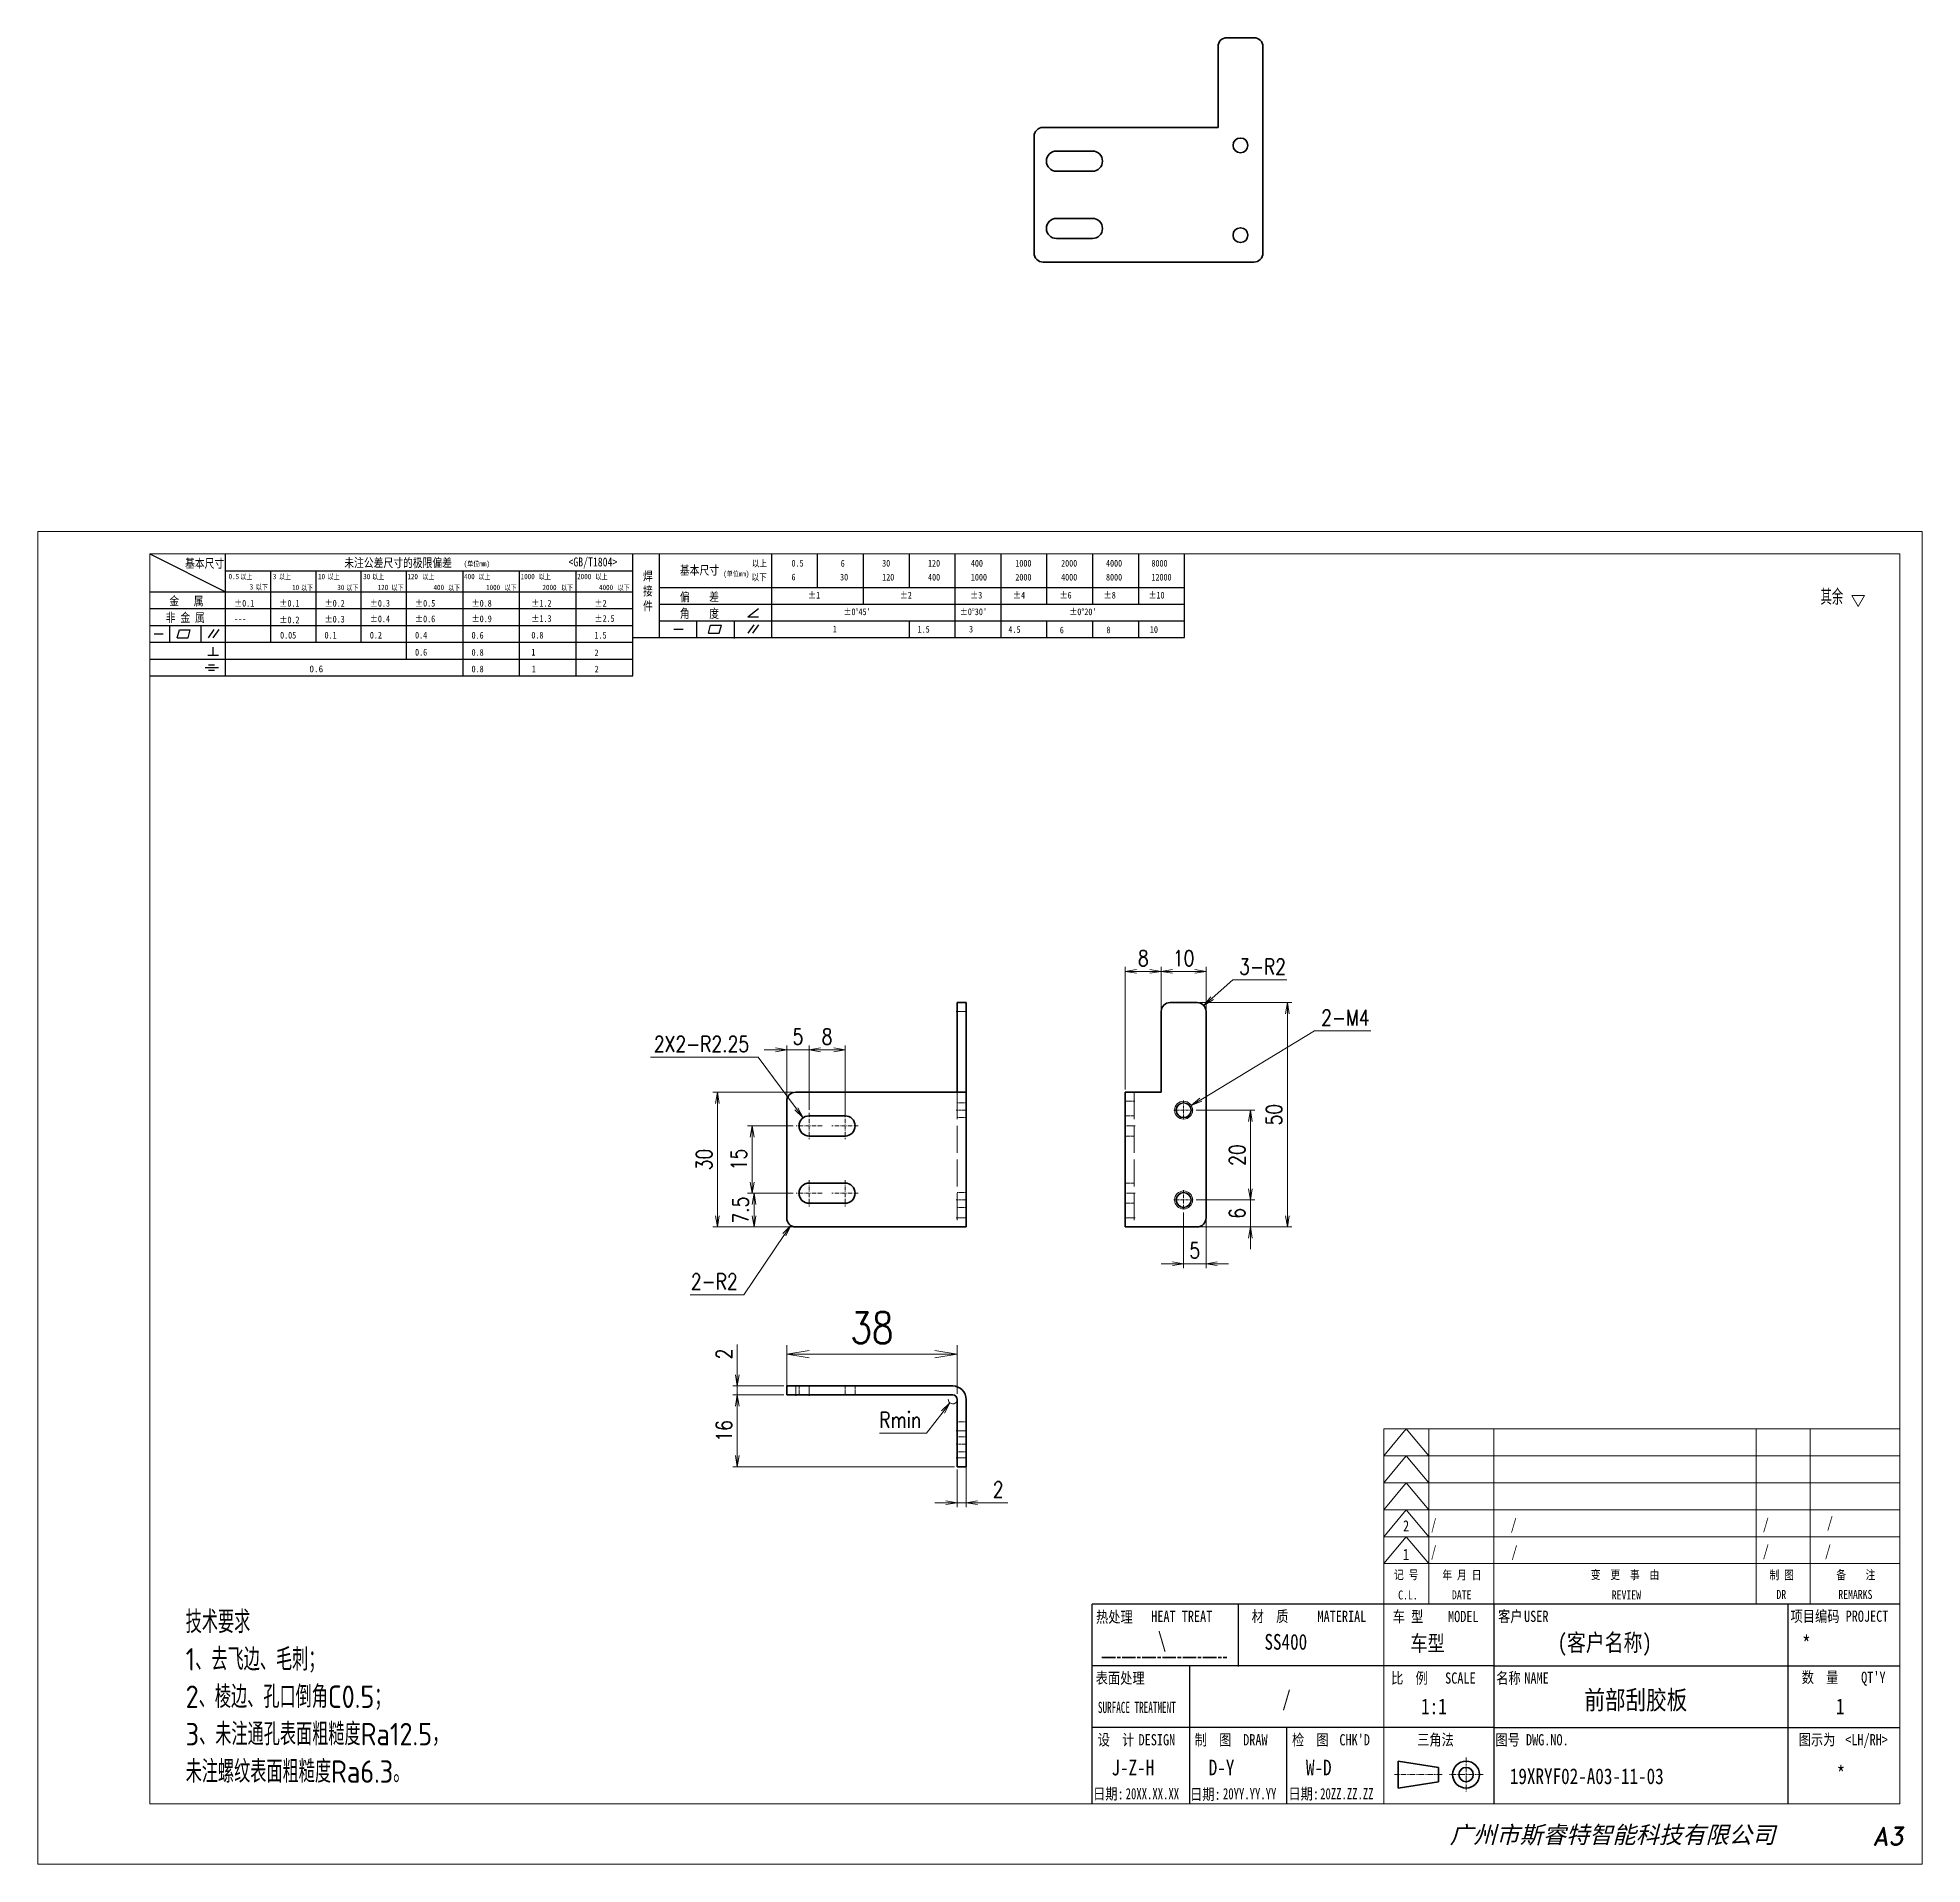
# Model space of a CAD drawing. Header units: millimetres. Extents: x 142029 to 212337, y -20537 to 1533.
# Drawn here: x 142029.1 to 142449.1, y 359 to 766 of the extents above; entities that cross this region are included whole.
import ezdxf
from ezdxf.enums import TextEntityAlignment as Align

# ---------------------------------------------------------------- set-up
doc = ezdxf.new("R2010")
doc.units = ezdxf.units.MM
doc.header["$LTSCALE"] = 0.5
for name, pattern in [('AM_ISO02W050x2', [3.75, 3, -0.75]), ('AM_ISO08W050x2', [9, 6, -0.75, 1.5, -0.75]), ('CENTER', [2, 1.25, -0.25, 0.25, -0.25]), ('DASHDOT', [18.5, 12, -3, 0.5, -3]), ('DASHED', [15, 12, -3]), ('DOT2', [0.125, 0, -0.125])]:
    doc.linetypes.add(name, pattern=pattern)
for name, color, linetype, lineweight in [('中心线', 2, 'AM_ISO08W050x2', 18), ('图框', 7, 'Continuous', 18), ('标注线', 3, 'Continuous', 18), ('热处理', 7, 'Continuous', 20), ('粗实线', 7, 'Continuous', 35), ('粗点划线', 6, 'AM_ISO08W050x2', 35), ('虚线', 1, 'AM_ISO02W050x2', 18)]:
    doc.layers.add(name, color=color, linetype=linetype, lineweight=lineweight)
for name, color, linetype in [('图\\M+19E79\\M+195B6\\M+18E9A', 7, 'Continuous'), ('图号', 7, 'Continuous'), ('图名', 7, 'Continuous'), ('数量', 7, 'Continuous'), ('材质', 7, 'Continuous'), ('表面处理', 7, 'Continuous'), ('车型', 7, 'Continuous')]:
    doc.layers.add(name, color=color, linetype=linetype)
doc.layers.add('打印', color=7, linetype='Continuous', lineweight=15, plot=False)
doc.layers.add('打印-禁用', color=7, linetype='Continuous', lineweight=15, plot=False)
doc.styles.add('DIM', font='romans.shx', dxfattribs={"width": 0.8, "bigfont": 'bigfont.shx'})
doc.styles.add('STYLE1', font='')
doc.styles.add('国标', font='simfang.ttf', dxfattribs={"width": 0.8})
doc.styles.add('机械长仿宋', font='gbenor.shx', dxfattribs={"height": 1, "bigfont": 'gbcbig.shx'})
doc.styles.add('标题\\M+18E9A', font='romand.shx', dxfattribs={"oblique": 10, "bigfont": 'bigfont.shx'})
doc.styles.get('STYLE1').set_extended_font_data('SimSun')
doc.dimstyles.new('XR 1-1$0', dxfattribs={"dimtxt": 3.5, "dimasz": 2.5, "dimexe": 1, "dimexo": 0.625, "dimgap": 1.2, "dimtad": 1, "dimzin": 9, "dimdsep": 46, "dimtxsty": 'DIM', "dimblk": 'OPEN', "dimcen": 0, "dimclrd": 8, "dimclre": 8, "dimclrt": 2, "dimazin": 2, "dimtfac": 0.5, "dimtmove": 0, "dimatfit": 3, "dimldrblk": 'OPEN', "dimfxl": 0, "dimtolj": 2, "dimlwd": 18, "dimlwe": 18, "dimarcsym": 0})
doc.dimstyles.new('XR 1-1$3', dxfattribs={"dimtxt": 3.5, "dimasz": 2.5, "dimexe": 1, "dimexo": 0.625, "dimgap": 1.2, "dimtad": 1, "dimtoh": 1, "dimdsep": 46, "dimtxsty": 'DIM', "dimblk": 'OPEN', "dimcen": 0, "dimclrd": 8, "dimclre": 8, "dimclrt": 2, "dimazin": 2, "dimtfac": 0.5, "dimtofl": 0, "dimtmove": 0, "dimatfit": 3, "dimldrblk": 'OPEN', "dimfxl": 0, "dimtolj": 2, "dimlwd": 18, "dimlwe": 18, "dimarcsym": 0})
doc.dimstyles.new('XR 1-1$4', dxfattribs={"dimtxt": 3.5, "dimasz": 2.5, "dimexe": 1, "dimexo": 0.625, "dimgap": 1.2, "dimtad": 1, "dimtoh": 1, "dimdsep": 46, "dimtxsty": 'DIM', "dimblk": 'OPEN', "dimcen": 0, "dimclrd": 8, "dimclre": 8, "dimclrt": 2, "dimazin": 2, "dimtfac": 0.5, "dimtofl": 0, "dimtmove": 0, "dimatfit": 3, "dimldrblk": 'OPEN', "dimfxl": 0, "dimtolj": 2, "dimlwd": 18, "dimlwe": 18, "dimarcsym": 0})
doc.dimstyles.new('XR 1-2$0', dxfattribs={"dimscale": 2, "dimtxt": 3.5, "dimasz": 2.5, "dimexe": 1, "dimexo": 0.625, "dimgap": 1.2, "dimtad": 1, "dimdsep": 46, "dimtxsty": 'DIM', "dimblk": 'OPEN', "dimcen": 0, "dimclrd": 8, "dimclre": 8, "dimclrt": 2, "dimazin": 2, "dimtfac": 0.5, "dimtmove": 0, "dimatfit": 3, "dimldrblk": 'OPEN', "dimfxl": 0, "dimtolj": 2, "dimlwd": 13, "dimlwe": 13, "dimarcsym": 0})

msp = doc.modelspace()

# ---------------------------------------------------------------- texts
at = {"layer": '图\\M+19E79\\M+195B6\\M+18E9A', "color": 3, "style": '国标'}
for s, height, width, p in [('2', 2.5, 0.8, (142333.39, 433.127)), ('/', 2.5, 0.705904, (142339.622, 433.443)), ('/', 2.5, 0.8, (142357.358, 433.443)), ('/', 2.5, 0.8, (142413.563, 433.542)), ('/', 2.5, 0.8, (142427.858, 433.913)), ('1', 2.5, 0.8, (142333.379, 426.767)), ('/', 2.5, 0.705904, (142339.622, 427.443)), ('/', 2.5, 0.8, (142357.53, 427.358)), ('/', 2.5, 0.8, (142413.563, 427.542)), ('/', 2.5, 0.8, (142427.394, 427.553)), ('    (客户名称)', 3.85, 0.8, (142359.457, 406.452)), ('*', 3.5, 0.8, (142422.329, 406.381)), ('1:1', 3.5, 0.8, (142337.413, 392.404)), ('J-Z-H', 3.5, 0.8, (142268.41, 378.787)), ('D-Y', 3.5, 0.8, (142290.09, 378.787)), ('W-D', 3.5, 0.8, (142311.75, 378.787)), ('20XX.XX.XX', 2.5, 0.7, (142271.575, 373.451)), ('20YY.YY.YY', 2.5, 0.7, (142293.255, 373.451)), ('20ZZ.ZZ.ZZ', 2.5, 0.7, (142314.915, 373.451))]:
    msp.add_text(s, height=height, dxfattribs=dict(at, width=width)).set_placement(p)
at = {"layer": '图\\M+19E79\\M+195B6\\M+18E9A', "color": 3, "style": '国标', "width": 0.8}
msp.add_text('*', height=3.5, dxfattribs=at).set_placement((142430.984, 377.387), align=Align.CENTER)
at = {"layer": '图号', "color": 3, "style": '国标', "width": 0.8}
msp.add_text('19XRYF02-A03-11-03', height=3.5, dxfattribs=at).set_placement((142357.192, 376.844))
at = {"layer": '图名', "color": 3, "style": '国标', "width": 0.8}
msp.add_text('前部刮胶板', height=4.2, dxfattribs=at).set_placement((142385.264, 393.484), align=Align.CENTER)
at = {"layer": '数量', "color": 3, "style": '国标', "width": 0.8}
msp.add_text('1', height=3.5, dxfattribs=at).set_placement((142430.83, 392.419), align=Align.CENTER)
at = {"layer": '材质', "color": 3, "style": '国标', "width": 0.8}
msp.add_text('SS400', height=3.5, dxfattribs=at).set_placement((142307.27, 406.791), align=Align.CENTER)
at = {"layer": '标注线', "color": 2, "insert": (142062.086, 377.139), "char_height": 5, "width": 114.82461, "attachment_point": 7, "style": '机械长仿宋'}
msp.add_mtext('\\A2;技术要求\\P1、去飞边、毛刺；\\P2、棱边、孔口倒角C0.5；\\P3、未注通孔表面粗糙度Ra12.5，\\P未注螺纹表面粗糙度Ra6.3。\\P', dxfattribs=at)
at = {"layer": '热处理', "color": 3, "style": '国标', "width": 0.8}
msp.add_text('\\', height=3.5, dxfattribs=at).set_placement((142279.692, 407.167), align=Align.CENTER)
at = {"layer": '表面处理', "color": 3, "style": '国标', "width": 0.8}
msp.add_text('/', height=3.5, dxfattribs=at).set_placement((142307.412, 394.114), align=Align.CENTER)
at = {"layer": '车型', "color": 3, "style": '国标', "width": 0.8}
msp.add_text('  车型', height=3.5, dxfattribs=at).set_placement((142331.217, 406.467))

# ---------------------------------------------------------------- blocks, each defined once
blk = doc.blocks.new('GZDEH零件A3图框V01版')
at = {"layer": '中心线', "color": 1, "linetype": 'CENTER', "lineweight": 5, "ltscale": 2}
for p, q in [((3175.82, -1822.66), (3175.82, -1830.26)), ((3170.49, -1826.46), (3159.89, -1826.46)), ((3179.62, -1826.46), (3172.02, -1826.46))]:
    blk.add_line(p, q, dxfattribs=at)
at = {"layer": '图\\M+19E79\\M+195B6\\M+18E9A', "color": 9}
for p, q in [((2882.49, -1554.46), (2899.37, -1562.92)), ((2899.37, -1581.67), (2899.37, -1554.46)), ((2990.09, -1581.67), (2990.09, -1554.46)), ((2996.09, -1573.08), (2996.09, -1554.46)), ((3021.09, -1561.98), (3021.09, -1554.46)), ((3031.31, -1561.98), (3031.31, -1554.46)), ((3041.53, -1561.98), (3041.53, -1554.46)), ((3051.75, -1561.98), (3051.75, -1554.46)), ((3061.98, -1561.98), (3061.98, -1554.46)), ((3072.2, -1561.98), (3072.2, -1554.46)), ((3082.42, -1561.98), (3082.42, -1554.46)), ((3092.64, -1561.98), (3092.64, -1554.46)), ((3102.86, -1561.98), (3102.86, -1554.46)), ((3113.09, -1573.08), (3113.09, -1554.46)), ((2899.37, -1558.24), (2990.09, -1558.24)), ((2909.45, -1574.17), (2909.45, -1558.24)), ((2919.53, -1574.17), (2919.53, -1558.24)), ((2929.61, -1574.17), (2929.61, -1558.24)), ((2939.69, -1577.92), (2939.69, -1558.24)), ((2952.29, -1581.67), (2952.29, -1558.24)), ((2964.89, -1581.67), (2964.89, -1558.24)), ((2977.49, -1581.67), (2977.49, -1558.24)), ((2996.09, -1561.98), (3113.09, -1561.98)), ((3021.09, -1573.08), (3021.09, -1561.98)), ((3041.53, -1565.68), (3041.53, -1561.98)), ((3061.98, -1573.08), (3061.98, -1561.98)), ((3072.2, -1573.08), (3072.2, -1561.98)), ((3082.42, -1565.68), (3082.42, -1561.98)), ((3092.64, -1565.68), (3092.64, -1561.98)), ((3102.86, -1565.68), (3102.86, -1561.98)), ((2882.49, -1562.92), (2990.09, -1562.92)), ((2996.09, -1565.68), (3113.09, -1565.68)), ((2882.49, -1566.67), (2990.09, -1566.67)), ((2882.49, -1570.42), (2990.09, -1570.42)), ((2886.92, -1574.12), (2886.92, -1570.42)), ((2893.91, -1574.12), (2893.91, -1570.42)), ((2996.09, -1569.38), (3113.09, -1569.38)), ((3004.42, -1573.08), (3004.42, -1569.38)), ((3006.97, -1572.12), (3007.45, -1570.33)), ((3007.45, -1570.33), (3009.86, -1570.33)), ((3009.39, -1572.12), (3009.86, -1570.33)), ((3012.75, -1573.08), (3012.75, -1569.38)), ((3015.75, -1568.51), (3018.15, -1566.66)), ((3015.75, -1568.51), (3018.15, -1568.51)), ((3015.81, -1572.12), (3017.15, -1570.26)), ((3016.89, -1572.12), (3018.23, -1570.26)), ((3051.75, -1573.08), (3051.75, -1569.38)), ((3082.42, -1573.08), (3082.42, -1569.48)), ((3092.64, -1573.08), (3092.64, -1569.38)), ((3102.86, -1573.08), (3102.86, -1569.38)), ((2882.49, -1574.17), (2990.09, -1574.17)), ((2883.43, -1572.27), (2885.49, -1572.27)), ((2888.59, -1573.16), (2889.07, -1571.37)), ((2888.59, -1573.16), (2891, -1573.16)), ((2889.07, -1571.37), (2891.48, -1571.37)), ((2891, -1573.16), (2891.48, -1571.37)), ((2895.52, -1573.16), (2896.85, -1571.3)), ((2896.6, -1573.16), (2897.94, -1571.3)), ((2990.09, -1573.08), (3113.09, -1573.08)), ((2999.26, -1571.23), (3001.32, -1571.23)), ((3006.97, -1572.12), (3009.39, -1572.12)), ((3012.75, -1573.33), (3012.75, -1573.08)), ((2882.49, -1577.92), (2990.09, -1577.92)), ((2895.42, -1577.05), (2897.81, -1577.05)), ((2895.57, -1579.17), (2896.92, -1579.17)), ((2896.58, -1577.05), (2896.58, -1575.28)), ((2882.49, -1581.67), (2990.09, -1581.67)), ((2894.79, -1579.77), (2897.77, -1579.77)), ((2895.57, -1580.37), (2896.93, -1580.37)), ((3272.49, -1788.46), (3092.49, -1788.46)), ((3124.99, -1788.46), (3124.99, -1802.35)), ((3181.99, -1788.46), (3181.99, -1832.96)), ((3247.49, -1788.46), (3247.49, -1832.96)), ((3181.99, -1802.21), (3092.49, -1802.21)), ((3114.17, -1802.21), (3114.17, -1815.96)), ((3181.99, -1802.21), (3272.49, -1802.21)), ((3181.99, -1815.96), (3092.49, -1815.96)), ((3114.17, -1815.96), (3114.17, -1832.96)), ((3114.17, -1815.96), (3114.17, -1832.96)), ((3135.83, -1815.96), (3135.83, -1832.96)), ((3135.83, -1815.96), (3135.83, -1832.96)), ((3181.99, -1815.96), (3272.49, -1815.96))]:
    blk.add_line(p, q, dxfattribs=at)
at = {"layer": '图\\M+19E79\\M+195B6\\M+18E9A', "color": 7}
blk.add_line((3272.49, -1788.46), (3092.49, -1788.46), dxfattribs=at)
at = {"layer": '图\\M+19E79\\M+195B6\\M+18E9A', "color": 9, "linetype": 'Continuous'}
blk.add_line((3092.49, -1832.96), (3092.49, -1788.46), dxfattribs=at)
at = {"layer": '图框', "linetype": 'Continuous'}
for p, q in [((2882.49, -1554.46), (2882.49, -1832.96)), ((3272.49, -1554.46), (2882.49, -1554.46)), ((3272.49, -1832.96), (3272.49, -1554.46)), ((3157.49, -1749.46), (3272.49, -1749.46)), ((3157.49, -1832.96), (3157.49, -1749.46)), ((2882.49, -1832.96), (3272.49, -1832.96))]:
    blk.add_line(p, q, dxfattribs=at)
at = {"layer": '图框', "color": 9}
for p, q in [((3157.49, -1755.46), (3162.49, -1749.46)), ((3162.49, -1749.46), (3167.49, -1755.46)), ((3167.49, -1788.46), (3167.49, -1749.46)), ((3240.49, -1788.46), (3240.49, -1749.46)), ((3252.49, -1749.46), (3252.49, -1788.46)), ((3157.49, -1755.46), (3272.49, -1755.46)), ((3157.49, -1761.46), (3162.49, -1755.46)), ((3162.49, -1755.46), (3167.49, -1761.46)), ((3157.49, -1761.46), (3272.49, -1761.46)), ((3157.49, -1767.46), (3162.49, -1761.46)), ((3162.49, -1761.46), (3167.49, -1767.46)), ((3157.49, -1767.46), (3272.49, -1767.46)), ((3157.49, -1773.46), (3162.49, -1767.46)), ((3162.49, -1767.46), (3167.49, -1773.46)), ((3157.49, -1773.46), (3272.49, -1773.46)), ((3157.49, -1779.46), (3162.49, -1773.46)), ((3162.49, -1773.46), (3167.49, -1779.46)), ((3157.49, -1779.46), (3272.49, -1779.46))]:
    blk.add_line(p, q, dxfattribs=at)
at = {"layer": '图框', "color": 9, "linetype": 'Continuous'}
blk.add_line((3181.99, -1749.46), (3181.99, -1832.96), dxfattribs=at)
at = {"layer": '图框', "color": 2, "linetype": 'ByBlock', "lineweight": 35}
for p, q in [((3169.69, -1824.86), (3160.69, -1823.46)), ((3160.69, -1829.46), (3160.69, -1823.46)), ((3169.69, -1824.86), (3169.69, -1828.06)), ((3169.69, -1828.06), (3160.69, -1829.46))]:
    blk.add_line(p, q, dxfattribs=at)
for radius in [3, 1.6]:
    blk.add_circle((3175.82, -1826.46), radius, dxfattribs=at)
at = {"layer": '打印-禁用', "linetype": 'Continuous'}
for p, q in [((2857.49, -1549.46), (2857.49, -1846.46)), ((3277.49, -1549.46), (2857.49, -1549.46)), ((3277.49, -1846.46), (3277.49, -1549.46)), ((2857.49, -1846.46), (3277.49, -1846.46))]:
    blk.add_line(p, q, dxfattribs=at)
at = {"layer": '图\\M+19E79\\M+195B6\\M+18E9A', "color": 9, "style": '国标'}
for s, height, width, p in [('基本尺寸', 2, 0.8, (2890.33, -1557.58)), ('未注公差尺寸的极限偏差', 2, 0.8, (2925.81, -1557.44)), ('<GB/T1804>', 2, 0.8, (2975.78, -1557.27)), ('基本尺寸', 2, 0.8, (3000.6, -1559.1)), ('以上', 1.5, 0.8, (3016.64, -1557.33)), ('0.5', 1.5, 0.8, (3025.49, -1557.3)), ('6', 1.5, 0.8, (3036.45, -1557.34)), ('30', 1.5, 0.8, (3045.69, -1557.31)), ('120', 1.5, 0.8, (3055.91, -1557.31)), ('400', 1.5, 0.8, (3065.46, -1557.31)), ('1000', 1.5, 0.8, (3075.36, -1557.31)), ('2000', 1.5, 0.8, (3085.57, -1557.31)), ('4000', 1.5, 0.8, (3095.57, -1557.31)), ('8000', 1.5, 0.8, (3105.7, -1557.31)), ('30', 1.2, 0.8, (2930.04, -1560.11)), ('以下', 1.5, 0.8, (3016.58, -1560.43)), ('6', 1.5, 0.8, (3025.49, -1560.38)), ('30', 1.5, 0.8, (3036.31, -1560.39)), ('120', 1.5, 0.8, (3045.69, -1560.41)), ('400', 1.5, 0.8, (3055.91, -1560.41)), ('1000', 1.5, 0.8, (3065.46, -1560.41)), ('2000', 1.5, 0.8, (3075.36, -1560.41)), ('4000', 1.5, 0.8, (3085.57, -1560.41)), ('8000', 1.5, 0.8, (3095.57, -1560.41)), ('12000', 1.5, 0.8, (3105.7, -1560.41)), ('金   属', 2, 0.8, (2886.82, -1565.98)), ('±0.1', 1.5, 0.8, (2901.27, -1566.23)), ('±0.1', 1.5, 0.8, (2911.35, -1566.23)), ('±0.2', 1.5, 0.8, (2921.43, -1566.23)), ('±0.3', 1.5, 0.8, (2931.51, -1566.23)), ('±0.5', 1.5, 0.8, (2941.59, -1566.23)), ('±0.8', 1.5, 0.8, (2954.19, -1566.23)), ('±1.2', 1.5, 0.8, (2967.51, -1566.23)), ('±2', 1.5, 0.8, (2981.58, -1566.23)), ('偏    差', 2, 0.8, (3000.6, -1565.04)), ('角    度', 2, 0.8, (3000.6, -1568.74)), ('±1', 1.5, 0.8, (3029.16, -1564.42)), ("±0%%D45'", 1.5, 0.8, (3037.06, -1568.12)), ('±2', 1.5, 0.8, (3049.61, -1564.42)), ("±0%%D30'", 1.5, 0.8, (3062.98, -1568.12)), ('±3', 1.5, 0.8, (3065.3, -1564.42)), ('±4', 1.5, 0.8, (3074.85, -1564.42)), ('±6', 1.5, 0.8, (3085.22, -1564.42)), ("±0%%D20'", 1.5, 0.8, (3087.38, -1568.12)), ('±8', 1.5, 0.8, (3095.06, -1564.42)), ('±10', 1.5, 0.8, (3105.02, -1564.42)), ('非 金 属', 2, 0.8, (2886.02, -1569.65)), ('---', 1.5, 0.8, (2901.27, -1569.65)), ('±0.2', 1.5, 0.8, (2911.35, -1569.92)), ('±0.3', 1.5, 0.8, (2921.43, -1569.77)), ('±0.4', 1.5, 0.8, (2931.51, -1569.71)), ('±0.6', 1.5, 0.8, (2941.59, -1569.71)), ('±0.9', 1.5, 0.8, (2954.19, -1569.68)), ('±1.3', 1.5, 0.8, (2967.51, -1569.62)), ('±2.5', 1.5, 0.8, (2981.58, -1569.61)), ('1', 1.5, 0.8, (3034.69, -1571.98)), ('1.5', 1.5, 0.8, (3053.59, -1572.01)), ('3', 1.5, 0.8, (3065.05, -1571.98)), ('4.5', 1.5, 0.8, (3073.82, -1572.05)), ('6', 1.5, 0.8, (3085.28, -1572.19)), ('8', 1.5, 0.8, (3095.68, -1572.15)), ('10', 1.5, 0.8, (3105.36, -1572.06)), ('0.1', 1.5, 0.8, (2921.43, -1573.34)), ('0.2', 1.5, 0.8, (2931.51, -1573.33)), ('0.4', 1.5, 0.8, (2941.59, -1573.33)), ('0.6', 1.5, 0.8, (2954.19, -1573.35)), ('0.8', 1.5, 0.8, (2967.51, -1573.33)), ('1.5', 1.5, 0.8, (2981.58, -1573.34)), ('0.6', 1.5, 0.8, (2941.59, -1577.14)), ('0.8', 1.5, 0.8, (2954.19, -1577.17)), ('1', 1.5, 0.8, (2967.51, -1577.12)), ('2', 1.5, 0.8, (2981.58, -1577.26)), ('0.8', 1.5, 0.8, (2954.19, -1580.87)), ('1', 1.5, 0.8, (2967.59, -1580.86)), ('2', 1.5, 0.8, (2981.62, -1580.89)), ('热处理', 2.5, 0.8, (3093.35, -1792.61)), ('材  质', 2.5, 0.8, (3128.04, -1792.46)), ('项目编码 PROJECT', 2.5, 0.8, (3248.13, -1792.43)), ('表面处理', 2.5, 0.8, (3093.27, -1806.21)), ('比  例\u3000', 2.5, 0.8, (3159.1, -1806.21)), ('SCALE', 2.5, 0.8, (3171.15, -1806.21)), ('名称\u3000', 2.5, 0.8, (3182.54, -1806.21)), ('NAME', 2.5, 0.8, (3188.8, -1806.21)), ('数  量', 2.5, 0.8, (3250.61, -1806.05)), ("QT'Y ", 2.5, 0.8, (3263.86, -1806.05)), ('SURFACE TREATMENT', 2.5, 0.6, (3093.77, -1812.75)), (' DESIGN', 2.5, 0.8, (3101.47, -1819.96)), (' DRAW', 2.5, 0.8, (3124.78, -1819.96)), ("CHK'D", 2.5, 0.8, (3147.58, -1819.96)), ('三角法', 2.5, 0.8, (3164.9, -1819.96)), ('图号', 2.5, 0.8, (3182.36, -1819.96)), ('DWG.NO.', 2.5, 0.8, (3189.16, -1819.96)), ('图示为', 2.5, 0.8, (3249.94, -1819.93)), ('<LH/RH>', 2.5, 0.8, (3260.31, -1819.93))]:
    blk.add_text(s, height=height, dxfattribs=dict(at, width=width)).set_placement(p)
at = {"layer": '图\\M+19E79\\M+195B6\\M+18E9A', "color": 9, "lineweight": 15, "style": '国标', "width": 0.8}
for s, p in [('(单位mm)', (2952.44, -1557.27)), ('(单位mm)', (3010.27, -1559.51)), ('0.5', (2900.03, -1560.11)), ('以上', (2902.64, -1560.16)), ('3', (2904.73, -1562.41)), ('以下', (2906.1, -1562.46)), ('3', (2909.88, -1560.11)), ('以上', (2911.25, -1560.16)), ('10', (2914.19, -1562.54)), ('以下', (2916.18, -1562.59)), ('10', (2919.96, -1560.11)), ('以上', (2922.09, -1560.16)), ('30', (2924.27, -1562.54)), ('以下', (2926.26, -1562.59)), ('以上', (2932.02, -1560.16)), ('120', (2933.26, -1562.54)), ('以下', (2936.34, -1562.59)), ('120', (2939.88, -1560.11)), ('以上', (2943.21, -1560.16)), ('400', (2945.7, -1562.54)), ('以下', (2948.94, -1562.59)), ('400', (2952.52, -1560.11)), ('以上', (2955.68, -1560.16)), ('1000', (2957.41, -1562.54)), ('以下', (2961.54, -1562.59)), ('1000', (2965.12, -1560.11)), ('以上', (2969.16, -1560.16)), ('2000', (2969.99, -1562.54)), ('以下', (2974.14, -1562.59)), ('2000', (2977.72, -1560.11)), ('以上', (2981.8, -1560.16)), ('4000', (2982.59, -1562.54)), ('以下', (2986.74, -1562.59))]:
    blk.add_text(s, height=1.2, dxfattribs=at).set_placement(p)
at = {"layer": '图\\M+19E79\\M+195B6\\M+18E9A', "color": 9, "lineweight": 13, "style": '国标'}
blk.add_text('0.6', height=1.5, dxfattribs=at).set_placement((2918.05, -1580.85))
at = {"layer": '图\\M+19E79\\M+195B6\\M+18E9A', "color": 9, "style": '国标', "width": 0.8}
for s, p in [('HEAT TREAT', (3112.45, -1792.46)), ('MATERIAL', (3148.14, -1792.46)), ('客户', (3185.68, -1792.46)), ('USER', (3191.46, -1792.46)), ('设  计', (3097.79, -1819.96)), ('制  图', (3119.43, -1819.96)), ('检  图', (3141.11, -1819.96)), ('日期:', (3096.09, -1832)), ('日期:', (3117.71, -1832.1)), ('日期:', (3139.62, -1832))]:
    blk.add_text(s, height=2.5, dxfattribs=at).set_placement(p, align=Align.CENTER)
for s, p in [('车 型', (3162.87, -1791.2)), ('MODEL', (3175.2, -1791.24))]:
    blk.add_text(s, height=2.5, dxfattribs=at).set_placement(p, align=Align.MIDDLE)
at = {"layer": '图\\M+19E79\\M+195B6\\M+18E9A', "color": 7, "lineweight": -3, "style": 'STYLE1', "oblique": 15}
blk.add_text('广州市斯睿特智能科技有限公司', height=3.8, dxfattribs=at).set_placement((3172.16, -1841.78))
at = {"layer": '图\\M+19E79\\M+195B6\\M+18E9A', "color": 7, "style": '标题\\M+18E9A', "oblique": 10}
blk.add_text('A3', height=4, dxfattribs=at).set_placement((3269.91, -1840.2), align=Align.MIDDLE)
at = {"layer": '图\\M+19E79\\M+195B6\\M+18E9A', "color": 9, "style": '国标'}
for s, insert, char_height, width, attachment_point in [('焊\\P接\\P件', (2992.39, -1558.41), 2, 3.1877, 1), ('0.05', (2911.51, -1573.37), 1.5, 5.1982, 7)]:
    blk.add_mtext(s, dxfattribs=dict(at, insert=insert, char_height=char_height, width=width, attachment_point=attachment_point))
at = {"layer": '图框', "color": 9, "style": '国标', "width": 0.8}
for s, p in [('记 号', (3162.47, -1782.94)), ('年 月 日', (3174.9, -1782.98)), ('变  更  事  由', (3211.24, -1782.93)), ('C.L.', (3162.86, -1787.45)), ('DATE', (3174.85, -1787.42)), ('REVIEW', (3211.55, -1787.45))]:
    blk.add_text(s, height=2, dxfattribs=at).set_placement(p, align=Align.CENTER)
for s, p in [('制 图', (3246.15, -1781.95)), ('备    注', (3262.68, -1781.92)), ('DR', (3246.06, -1786.34)), ('REMARKS', (3262.57, -1786.32))]:
    blk.add_text(s, height=2, dxfattribs=at).set_placement(p, align=Align.MIDDLE)
blk = doc.blocks.new('DEH A3')
at = {"layer": '图框'}
blk.add_blockref('GZDEH零件A3图框V01版', (-2857.49, 1846.46), dxfattribs=at)
blk = doc.blocks.new('FINISHER_1')
at = {"layer": '标注线'}
for p, q in [((0, 0), (-1.44, 2.5)), ((-1.44, 2.5), (1.44, 2.5)), ((1.44, 2.5), (0, 0))]:
    blk.add_line(p, q, dxfattribs=at)
blk = doc.blocks.new('其余任何12.5')
at = {"layer": '标注线', "color": 2, "linetype": 'ByBlock', "lineweight": 30}
blk.add_blockref('FINISHER_1', (0, 0), dxfattribs=at)
at = {"layer": '标注线', "color": 7, "linetype": 'DOT2', "style": '机械长仿宋'}
blk.add_text('其余', height=3.5, dxfattribs=at).set_placement((-8.38, 0.4))
blk = doc.blocks.new('_Open')
at = {"color": 0, "linetype": 'ByBlock', "lineweight": -2}
for p, q in [((-1, 0.167), (0, 0)), ((-1, -0.167), (0, 0)), ((0, 0), (-1, 0))]:
    blk.add_line(p, q, dxfattribs=at)
blk = doc.blocks.new('*D9')
at = {"layer": 'Defpoints', "color": 0, "transparency": 16777216}
for p in [(142234.03, 447.55), (142236.03, 448.55), (142236.03, 439.53)]:
    blk.add_point(p, dxfattribs=at)
at = {"layer": '标注线', "color": 8, "lineweight": 18, "transparency": 16777216}
for p, q in [((142234.03, 446.93), (142234.03, 438.53)), ((142236.03, 447.93), (142236.03, 438.53)), ((142231.53, 439.53), (142229.03, 439.53)), ((142234.03, 439.53), (142236.03, 439.53)), ((142238.53, 439.53), (142245.3, 439.53))]:
    blk.add_line(p, q, dxfattribs=at)
at = {"layer": '标注线', "color": 8, "lineweight": 18, "transparency": 16777216, "xscale": 2.5, "yscale": 2.5, "zscale": 2.5}
blk.add_blockref('_Open', (142234.03, 439.53), dxfattribs=at)
at = {"layer": '标注线', "color": 8, "lineweight": 18, "transparency": 16777216, "xscale": 2.5, "yscale": 2.5, "zscale": 2.5, "rotation": 180}
blk.add_blockref('_Open', (142236.03, 439.53), dxfattribs=at)
at = {"layer": '标注线', "color": 2, "transparency": 16777216, "insert": (142243.17, 442.48), "char_height": 3.5, "attachment_point": 5, "style": 'DIM'}
blk.add_mtext('\\A2;2', dxfattribs=at)
blk = doc.blocks.new('*D10')
at = {"layer": 'Defpoints', "color": 0, "transparency": 16777216}
for p in [(142185.03, 463.55), (142196.03, 463.55), (142234.03, 447.55)]:
    blk.add_point(p, dxfattribs=at)
at = {"layer": '标注线', "color": 8, "lineweight": 18, "transparency": 16777216}
for p, q in [((142195.41, 463.55), (142184.03, 463.55)), ((142185.03, 450.05), (142185.03, 461.05)), ((142233.41, 447.55), (142184.03, 447.55))]:
    blk.add_line(p, q, dxfattribs=at)
at = {"layer": '标注线', "color": 8, "lineweight": 18, "transparency": 16777216, "xscale": 2.5, "yscale": 2.5, "zscale": 2.5}
for p, rotation in [((142185.03, 463.55), 90), ((142185.03, 447.55), 270)]:
    blk.add_blockref('_Open', p, dxfattribs=dict(at, rotation=rotation))
at = {"layer": '标注线', "color": 2, "transparency": 16777216, "insert": (142182.08, 455.55), "char_height": 3.5, "attachment_point": 5, "rotation": 90, "style": 'DIM'}
blk.add_mtext('\\A2;16', dxfattribs=at)
blk = doc.blocks.new('*D11')
at = {"layer": 'Defpoints', "color": 0, "transparency": 16777216}
for p in [(142185.03, 465.55), (142196.03, 465.55), (142196.03, 463.55)]:
    blk.add_point(p, dxfattribs=at)
at = {"layer": '标注线', "color": 8, "lineweight": 18, "transparency": 16777216}
for p, q in [((142185.03, 468.05), (142185.03, 474.82)), ((142195.41, 465.55), (142184.03, 465.55)), ((142195.41, 463.55), (142184.03, 463.55)), ((142185.03, 463.55), (142185.03, 465.55)), ((142185.03, 461.05), (142185.03, 458.55))]:
    blk.add_line(p, q, dxfattribs=at)
at = {"layer": '标注线', "color": 8, "lineweight": 18, "transparency": 16777216, "xscale": 2.5, "yscale": 2.5, "zscale": 2.5}
for p, rotation in [((142185.03, 465.55), 270), ((142185.03, 463.55), 90)]:
    blk.add_blockref('_Open', p, dxfattribs=dict(at, rotation=rotation))
at = {"layer": '标注线', "color": 2, "transparency": 16777216, "insert": (142182.08, 472.69), "char_height": 3.5, "attachment_point": 5, "rotation": 90, "style": 'DIM'}
blk.add_mtext('\\A2;2', dxfattribs=at)
blk = doc.blocks.new('*D12')
at = {"layer": 'Defpoints', "color": 0, "transparency": 16777216}
for p in [(142233.03, 462.55), (142232.42, 461.76)]:
    blk.add_point(p, dxfattribs=at)
at = {"layer": '标注线', "color": 8, "lineweight": 18, "transparency": 16777216}
for p, q in [((142227.22, 455.04), (142230.89, 459.79)), ((142216.69, 455.04), (142227.22, 455.04))]:
    blk.add_line(p, q, dxfattribs=at)
blk.add_arc((142233.03, 462.55), 1, 174.9752, 324.1901, dxfattribs=at)
at = {"layer": '标注线', "color": 8, "lineweight": 18, "transparency": 16777216, "xscale": 2.5, "yscale": 2.5, "zscale": 2.5, "rotation": 52.27098964631065}
blk.add_blockref('_Open', (142232.42, 461.76), dxfattribs=at)
at = {"layer": '标注线', "color": 2, "transparency": 16777216, "insert": (142221.35, 457.99), "char_height": 3.5, "attachment_point": 5, "style": 'DIM'}
blk.add_mtext('\\A2;\\A2;Rmin', dxfattribs=at)
blk = doc.blocks.new('*D13')
at = {"layer": 'Defpoints', "color": 0, "transparency": 16777216}
for p in [(142201.03, 540.45), (142196.03, 529), (142201.03, 526.43)]:
    blk.add_point(p, dxfattribs=at)
at = {"layer": '标注线', "color": 8, "lineweight": 18, "transparency": 16777216}
for p, q in [((142193.53, 540.45), (142191.03, 540.45)), ((142196.03, 529.63), (142196.03, 541.45)), ((142196.03, 540.45), (142201.03, 540.45)), ((142201.03, 527.05), (142201.03, 541.45)), ((142203.53, 540.45), (142206.03, 540.45))]:
    blk.add_line(p, q, dxfattribs=at)
at = {"layer": '标注线', "color": 8, "lineweight": 18, "transparency": 16777216, "xscale": 2.5, "yscale": 2.5, "zscale": 2.5}
blk.add_blockref('_Open', (142196.03, 540.45), dxfattribs=at)
at = {"layer": '标注线', "color": 8, "lineweight": 18, "transparency": 16777216, "xscale": 2.5, "yscale": 2.5, "zscale": 2.5, "rotation": 180}
blk.add_blockref('_Open', (142201.03, 540.45), dxfattribs=at)
at = {"layer": '标注线', "color": 2, "transparency": 16777216, "insert": (142198.53, 543.4), "char_height": 3.5, "attachment_point": 5, "style": 'DIM'}
blk.add_mtext('\\A2;5', dxfattribs=at)
blk = doc.blocks.new('*D14')
at = {"layer": 'Defpoints', "color": 0, "transparency": 16777216}
for p in [(142209.03, 540.45), (142201.03, 526.43), (142209.03, 525.75)]:
    blk.add_point(p, dxfattribs=at)
at = {"layer": '标注线', "color": 8, "lineweight": 18, "transparency": 16777216}
for p, q in [((142201.03, 527.05), (142201.03, 541.45)), ((142203.53, 540.45), (142206.53, 540.45)), ((142209.03, 526.38), (142209.03, 541.45))]:
    blk.add_line(p, q, dxfattribs=at)
at = {"layer": '标注线', "color": 8, "lineweight": 18, "transparency": 16777216, "xscale": 2.5, "yscale": 2.5, "zscale": 2.5, "rotation": 180}
blk.add_blockref('_Open', (142201.03, 540.45), dxfattribs=at)
at = {"layer": '标注线', "color": 8, "lineweight": 18, "transparency": 16777216, "xscale": 2.5, "yscale": 2.5, "zscale": 2.5}
blk.add_blockref('_Open', (142209.03, 540.45), dxfattribs=at)
at = {"layer": '标注线', "color": 2, "transparency": 16777216, "insert": (142205.03, 543.4), "char_height": 3.5, "attachment_point": 5, "style": 'DIM'}
blk.add_mtext('\\A2;8', dxfattribs=at)
blk = doc.blocks.new('*D15')
at = {"layer": 'Defpoints', "color": 0, "transparency": 16777216}
for p in [(142188.75, 508.5), (142198.11, 508.5), (142198.03, 501)]:
    blk.add_point(p, dxfattribs=at)
at = {"layer": '标注线', "color": 8, "lineweight": 18, "transparency": 16777216}
for p, q in [((142197.48, 508.5), (142187.75, 508.5)), ((142188.75, 503.5), (142188.75, 506)), ((142197.41, 501), (142187.75, 501))]:
    blk.add_line(p, q, dxfattribs=at)
at = {"layer": '标注线', "color": 8, "lineweight": 18, "transparency": 16777216, "xscale": 2.5, "yscale": 2.5, "zscale": 2.5}
for p, rotation in [((142188.75, 508.5), 90), ((142188.75, 501), 270)]:
    blk.add_blockref('_Open', p, dxfattribs=dict(at, rotation=rotation))
at = {"layer": '标注线', "color": 2, "transparency": 16777216, "insert": (142185.8, 504.75), "char_height": 3.5, "attachment_point": 5, "rotation": 90, "style": 'DIM'}
blk.add_mtext('\\A2;7.5', dxfattribs=at)
blk = doc.blocks.new('*D16')
at = {"layer": 'Defpoints', "color": 0, "transparency": 16777216}
for p in [(142188.33, 523.5), (142198.11, 523.5), (142198.11, 508.5)]:
    blk.add_point(p, dxfattribs=at)
at = {"layer": '标注线', "color": 8, "lineweight": 18, "transparency": 16777216}
for p, q in [((142197.48, 523.5), (142187.33, 523.5)), ((142188.33, 511), (142188.33, 521)), ((142197.48, 508.5), (142187.33, 508.5))]:
    blk.add_line(p, q, dxfattribs=at)
at = {"layer": '标注线', "color": 8, "lineweight": 18, "transparency": 16777216, "xscale": 2.5, "yscale": 2.5, "zscale": 2.5}
for p, rotation in [((142188.33, 523.5), 90), ((142188.33, 508.5), 270)]:
    blk.add_blockref('_Open', p, dxfattribs=dict(at, rotation=rotation))
at = {"layer": '标注线', "color": 2, "transparency": 16777216, "insert": (142185.38, 516), "char_height": 3.5, "attachment_point": 5, "rotation": 90, "style": 'DIM'}
blk.add_mtext('\\A2;15', dxfattribs=at)
blk = doc.blocks.new('*D17')
at = {"layer": 'Defpoints', "color": 0, "transparency": 16777216}
for p in [(142180.59, 531), (142198.03, 531), (142198.03, 501)]:
    blk.add_point(p, dxfattribs=at)
at = {"layer": '标注线', "color": 8, "lineweight": 18, "transparency": 16777216}
for p, q in [((142197.41, 531), (142179.59, 531)), ((142180.59, 503.5), (142180.59, 528.5)), ((142197.41, 501), (142179.59, 501))]:
    blk.add_line(p, q, dxfattribs=at)
at = {"layer": '标注线', "color": 8, "lineweight": 18, "transparency": 16777216, "xscale": 2.5, "yscale": 2.5, "zscale": 2.5}
for p, rotation in [((142180.59, 531), 90), ((142180.59, 501), 270)]:
    blk.add_blockref('_Open', p, dxfattribs=dict(at, rotation=rotation))
at = {"layer": '标注线', "color": 2, "transparency": 16777216, "insert": (142177.64, 516), "char_height": 3.5, "attachment_point": 5, "rotation": 90, "style": 'DIM'}
blk.add_mtext('\\A2;30', dxfattribs=at)
blk = doc.blocks.new('*D18')
at = {"layer": 'Defpoints', "color": 0, "transparency": 16777216}
for p in [(142199.69, 525.31), (142201.03, 523.5)]:
    blk.add_point(p, dxfattribs=at)
at = {"layer": '标注线', "color": 8, "lineweight": 18, "transparency": 16777216}
for p, q in [((142165.65, 538.79), (142189.65, 538.79)), ((142189.65, 538.79), (142198.19, 527.31))]:
    blk.add_line(p, q, dxfattribs=at)
at = {"layer": '标注线', "color": 8, "lineweight": 18, "transparency": 16777216, "xscale": 2.5, "yscale": 2.5, "zscale": 2.5, "rotation": 306.6828665578867}
blk.add_blockref('_Open', (142199.69, 525.31), dxfattribs=at)
at = {"layer": '标注线', "color": 2, "transparency": 16777216, "insert": (142177.05, 541.74), "char_height": 3.5, "attachment_point": 5, "style": 'DIM'}
blk.add_mtext('\\A2;\\A2;2X2-R2.25', dxfattribs=at)
blk = doc.blocks.new('*D19')
at = {"layer": 'Defpoints', "color": 0, "transparency": 16777216}
for p in [(142279.49, 557.92), (142279.49, 549), (142271.49, 531)]:
    blk.add_point(p, dxfattribs=at)
at = {"layer": '标注线', "color": 8, "lineweight": 18, "transparency": 16777216}
for p, q in [((142271.49, 531.63), (142271.49, 558.92)), ((142279.49, 549.63), (142279.49, 558.92)), ((142273.99, 557.92), (142276.99, 557.92))]:
    blk.add_line(p, q, dxfattribs=at)
at = {"layer": '标注线', "color": 8, "lineweight": 18, "transparency": 16777216, "xscale": 2.5, "yscale": 2.5, "zscale": 2.5, "rotation": 180}
blk.add_blockref('_Open', (142271.49, 557.92), dxfattribs=at)
at = {"layer": '标注线', "color": 8, "lineweight": 18, "transparency": 16777216, "xscale": 2.5, "yscale": 2.5, "zscale": 2.5}
blk.add_blockref('_Open', (142279.49, 557.92), dxfattribs=at)
at = {"layer": '标注线', "color": 2, "transparency": 16777216, "insert": (142275.49, 560.87), "char_height": 3.5, "attachment_point": 5, "style": 'DIM'}
blk.add_mtext('\\A2;8', dxfattribs=at)
blk = doc.blocks.new('*D20')
at = {"layer": 'Defpoints', "color": 0, "transparency": 16777216}
for p in [(142289.49, 557.92), (142279.49, 549), (142289.49, 549)]:
    blk.add_point(p, dxfattribs=at)
at = {"layer": '标注线', "color": 8, "lineweight": 18, "transparency": 16777216}
for p, q in [((142279.49, 549.63), (142279.49, 558.92)), ((142289.49, 549.63), (142289.49, 558.92)), ((142281.99, 557.92), (142286.99, 557.92))]:
    blk.add_line(p, q, dxfattribs=at)
at = {"layer": '标注线', "color": 8, "lineweight": 18, "transparency": 16777216, "xscale": 2.5, "yscale": 2.5, "zscale": 2.5, "rotation": 180}
blk.add_blockref('_Open', (142279.49, 557.92), dxfattribs=at)
at = {"layer": '标注线', "color": 8, "lineweight": 18, "transparency": 16777216, "xscale": 2.5, "yscale": 2.5, "zscale": 2.5}
blk.add_blockref('_Open', (142289.49, 557.92), dxfattribs=at)
at = {"layer": '标注线', "color": 2, "transparency": 16777216, "insert": (142284.49, 560.87), "char_height": 3.5, "attachment_point": 5, "style": 'DIM'}
blk.add_mtext('\\A2;10', dxfattribs=at)
blk = doc.blocks.new('*D21')
at = {"layer": 'Defpoints', "color": 0, "transparency": 16777216}
for p in [(142287.49, 551), (142307.61, 551), (142287.49, 501)]:
    blk.add_point(p, dxfattribs=at)
at = {"layer": '标注线', "color": 8, "lineweight": 18, "transparency": 16777216}
for p, q in [((142288.11, 551), (142308.61, 551)), ((142307.61, 503.5), (142307.61, 548.5)), ((142288.11, 501), (142308.61, 501))]:
    blk.add_line(p, q, dxfattribs=at)
at = {"layer": '标注线', "color": 8, "lineweight": 18, "transparency": 16777216, "xscale": 2.5, "yscale": 2.5, "zscale": 2.5}
for p, rotation in [((142307.61, 551), 90), ((142307.61, 501), 270)]:
    blk.add_blockref('_Open', p, dxfattribs=dict(at, rotation=rotation))
at = {"layer": '标注线', "color": 2, "transparency": 16777216, "insert": (142304.66, 526), "char_height": 3.5, "attachment_point": 5, "rotation": 90, "style": 'DIM'}
blk.add_mtext('\\A2;50', dxfattribs=at)
blk = doc.blocks.new('*D22')
at = {"layer": 'Defpoints', "color": 0, "transparency": 16777216}
for p in [(142196.92, 501.34), (142198.03, 503)]:
    blk.add_point(p, dxfattribs=at)
at = {"layer": '标注线', "color": 8, "lineweight": 18, "transparency": 16777216}
for p, q in [((142186.5, 485.88), (142195.52, 499.27)), ((142174.5, 485.88), (142186.5, 485.88))]:
    blk.add_line(p, q, dxfattribs=at)
at = {"layer": '标注线', "color": 8, "lineweight": 18, "transparency": 16777216, "xscale": 2.5, "yscale": 2.5, "zscale": 2.5, "rotation": 56.04253088516447}
blk.add_blockref('_Open', (142196.92, 501.34), dxfattribs=at)
at = {"layer": '标注线', "color": 2, "transparency": 16777216, "insert": (142179.9, 488.83), "char_height": 3.5, "attachment_point": 5, "style": 'DIM'}
blk.add_mtext('\\A2;\\A2;2-R2', dxfattribs=at)
blk = doc.blocks.new('*D23')
at = {"layer": 'Defpoints', "color": 0, "transparency": 16777216}
for p in [(142288.99, 550.32), (142287.49, 549)]:
    blk.add_point(p, dxfattribs=at)
at = {"layer": '标注线', "color": 8, "lineweight": 18, "transparency": 16777216}
for p, q in [((142295.48, 556.03), (142290.87, 551.97)), ((142307.48, 556.03), (142295.48, 556.03))]:
    blk.add_line(p, q, dxfattribs=at)
at = {"layer": '标注线', "color": 8, "lineweight": 18, "transparency": 16777216, "xscale": 2.5, "yscale": 2.5, "zscale": 2.5, "rotation": 221.3268989489132}
blk.add_blockref('_Open', (142288.99, 550.32), dxfattribs=at)
at = {"layer": '标注线', "color": 2, "transparency": 16777216, "insert": (142302.08, 558.98), "char_height": 3.5, "attachment_point": 5, "style": 'DIM'}
blk.add_mtext('\\A2;\\A2;3-R2', dxfattribs=at)
blk = doc.blocks.new('*D24')
at = {"layer": 'Defpoints', "color": 0, "transparency": 16777216}
for p in [(142286.63, 507), (142299.37, 507), (142287.49, 501)]:
    blk.add_point(p, dxfattribs=at)
at = {"layer": '标注线', "color": 8, "lineweight": 18, "transparency": 16777216}
for p, q in [((142299.37, 509.5), (142299.37, 512)), ((142287.26, 507), (142300.37, 507)), ((142299.37, 501), (142299.37, 507)), ((142288.11, 501), (142300.37, 501)), ((142299.37, 498.5), (142299.37, 496))]:
    blk.add_line(p, q, dxfattribs=at)
at = {"layer": '标注线', "color": 8, "lineweight": 18, "transparency": 16777216, "xscale": 2.5, "yscale": 2.5, "zscale": 2.5}
for p, rotation in [((142299.37, 507), 270), ((142299.37, 501), 90)]:
    blk.add_blockref('_Open', p, dxfattribs=dict(at, rotation=rotation))
at = {"layer": '标注线', "color": 2, "transparency": 16777216, "insert": (142296.42, 504), "char_height": 3.5, "attachment_point": 5, "rotation": 90, "style": 'DIM'}
blk.add_mtext('\\A2;6', dxfattribs=at)
blk = doc.blocks.new('*D25')
at = {"layer": 'Defpoints', "color": 0, "transparency": 16777216}
for p in [(142286.63, 527), (142299.37, 527), (142286.63, 507)]:
    blk.add_point(p, dxfattribs=at)
at = {"layer": '标注线', "color": 8, "lineweight": 18, "transparency": 16777216}
for p, q in [((142287.26, 527), (142300.37, 527)), ((142299.37, 509.5), (142299.37, 524.5)), ((142287.26, 507), (142300.37, 507))]:
    blk.add_line(p, q, dxfattribs=at)
at = {"layer": '标注线', "color": 8, "lineweight": 18, "transparency": 16777216, "xscale": 2.5, "yscale": 2.5, "zscale": 2.5}
for p, rotation in [((142299.37, 527), 90), ((142299.37, 507), 270)]:
    blk.add_blockref('_Open', p, dxfattribs=dict(at, rotation=rotation))
at = {"layer": '标注线', "color": 2, "transparency": 16777216, "insert": (142296.42, 517), "char_height": 3.5, "attachment_point": 5, "rotation": 90, "style": 'DIM'}
blk.add_mtext('\\A2;20', dxfattribs=at)
blk = doc.blocks.new('*D26')
at = {"layer": 'Defpoints', "color": 0, "transparency": 16777216}
for p in [(142284.49, 504.86), (142289.49, 503), (142284.49, 492.8)]:
    blk.add_point(p, dxfattribs=at)
at = {"layer": '标注线', "color": 8, "lineweight": 18, "transparency": 16777216}
for p, q in [((142284.49, 504.23), (142284.49, 491.8)), ((142289.49, 502.38), (142289.49, 491.8)), ((142281.99, 492.8), (142279.49, 492.8)), ((142289.49, 492.8), (142284.49, 492.8)), ((142291.99, 492.8), (142294.49, 492.8))]:
    blk.add_line(p, q, dxfattribs=at)
at = {"layer": '标注线', "color": 8, "lineweight": 18, "transparency": 16777216, "xscale": 2.5, "yscale": 2.5, "zscale": 2.5}
blk.add_blockref('_Open', (142284.49, 492.8), dxfattribs=at)
at = {"layer": '标注线', "color": 8, "lineweight": 18, "transparency": 16777216, "xscale": 2.5, "yscale": 2.5, "zscale": 2.5, "rotation": 180}
blk.add_blockref('_Open', (142289.49, 492.8), dxfattribs=at)
at = {"layer": '标注线', "color": 2, "transparency": 16777216, "insert": (142286.99, 495.75), "char_height": 3.5, "attachment_point": 5, "style": 'DIM'}
blk.add_mtext('\\A2;5', dxfattribs=at)
blk = doc.blocks.new('*D27')
at = {"layer": 'Defpoints', "color": 0, "transparency": 16777216}
for p in [(142282.77, 525.97), (142286.2, 528.04)]:
    blk.add_point(p, dxfattribs=at)
at = {"layer": '标注线', "color": 8, "lineweight": 18, "transparency": 16777216}
for p, q in [((142313.67, 544.65), (142288.34, 529.33)), ((142326.21, 544.65), (142313.67, 544.65))]:
    blk.add_line(p, q, dxfattribs=at)
at = {"layer": '标注线', "color": 8, "lineweight": 18, "transparency": 16777216, "xscale": 2.5, "yscale": 2.5, "zscale": 2.5, "rotation": 211.1616992541643}
blk.add_blockref('_Open', (142286.2, 528.04), dxfattribs=at)
at = {"layer": '标注线', "color": 2, "transparency": 16777216, "insert": (142320.54, 547.6), "char_height": 3.5, "attachment_point": 5, "style": 'DIM'}
blk.add_mtext('\\A2;2-M4', dxfattribs=at)
blk = doc.blocks.new('*D145')
at = {"layer": 'Defpoints', "color": 0, "transparency": 16777216}
for p in [(142196.03, 472.63), (142196.03, 463.55), (142234.03, 462.55)]:
    blk.add_point(p, dxfattribs=at)
at = {"layer": '标注线', "color": 8, "lineweight": 13, "transparency": 16777216}
for p, q in [((142196.03, 464.8), (142196.03, 474.63)), ((142234.03, 463.8), (142234.03, 474.63)), ((142229.03, 472.63), (142201.03, 472.63))]:
    blk.add_line(p, q, dxfattribs=at)
at = {"layer": '标注线', "color": 8, "lineweight": 13, "transparency": 16777216, "xscale": 5, "yscale": 5, "zscale": 5, "rotation": 180}
blk.add_blockref('_Open', (142196.03, 472.63), dxfattribs=at)
at = {"layer": '标注线', "color": 8, "lineweight": 13, "transparency": 16777216, "xscale": 5, "yscale": 5, "zscale": 5}
blk.add_blockref('_Open', (142234.03, 472.63), dxfattribs=at)
at = {"layer": '标注线', "color": 2, "transparency": 16777216, "insert": (142215.03, 478.53), "char_height": 7, "attachment_point": 5, "style": 'DIM'}
blk.add_mtext('\\A2;38', dxfattribs=at)
blk = doc.blocks.new('*T146')
at = {"color": 0, "linetype": 'ByBlock', "lineweight": -2, "transparency": 16777216}
for p, q in [((0, 0), (127, 0)), ((0, 0), (0, -78)), ((63.5, 0), (63.5, -78)), ((127, 0), (127, -78)), ((0, -39), (127, -39)), ((0, -78), (127, -78))]:
    blk.add_line(p, q, dxfattribs=at)
at = {"color": 0, "transparency": 16777216, "char_height": 10, "width": 60.5, "attachment_point": 5}
for s, insert in [('{\\fSimSun|b0|i0|c134|p2;料 厚}', (31.75, -19.5)), ('{\\fSimSun|b0|i0|c134|p2;件 数}', (95.25, -19.5))]:
    blk.add_mtext(s, dxfattribs=dict(at, insert=insert))
blk = doc.blocks.new('圆心打标')
at = {"layer": '标注线'}
for p, q in [((-2.5, 0), (2.5, 0)), ((0, 2.5), (0, -2.5))]:
    blk.add_line(p, q, dxfattribs=at)
blk = doc.blocks.new('拆图参数')
blk.add_blockref('*T146', (-63.5, 78))
at = {"layer": '标注线'}
blk.add_blockref('圆心打标', (67219.69, -21339.81), dxfattribs=at)
at = {"style": 'DIM', "width": 0.8}
blk.add_attdef('6', text='', height=10, dxfattribs=at).set_placement((-37.13, 18.91), align=Align.MIDDLE_LEFT)
blk.add_attdef('1', text='', height=10, dxfattribs=at).set_placement((36.65, 19.27), align=Align.MIDDLE_CENTER)

# ---------------------------------------------------------------- dimensions: what is measured, and where the dimension line sits
at = {"layer": '标注线'}
for base, p1, p2, picture, middle in [((142279.486, 557.923), (142271.486, 531.001), (142279.486, 549.001), '*D19', (142275.486, 560.873)), ((142289.486, 557.923), (142279.486, 549.001), (142289.486, 549.001), '*D20', (142284.486, 560.873)), ((142201.033, 540.445), (142196.033, 529.001), (142201.033, 526.426), '*D13', (142198.533, 543.395)), ((142209.033, 540.445), (142201.033, 526.426), (142209.033, 525.751), '*D14', (142205.033, 543.395)), ((142284.486, 492.797), (142289.486, 503.001), (142284.486, 504.856), '*D26', (142286.986, 495.747)), ((142236.033, 439.525), (142234.033, 447.553), (142236.033, 448.553), '*D9', (142243.166, 442.475))]:
    dim = msp.add_linear_dim(base=base, p1=p1, p2=p2, dimstyle='XR 1-1$0', dxfattribs=at)
    dim.commit()
    dim.dimension.update_dxf_attribs({"geometry": picture, "text_midpoint": middle})
for center, mpoint, text, picture, middle in [((142287.486, 549.001), (142288.988, 550.322), '\\A2;3-<>', '*D23', (142302.077, 556.029)), ((142201.033, 523.501), (142199.688, 525.306), '\\A2;2X2-<>', '*D18', (142177.047, 538.786)), ((142198.033, 503.001), (142196.915, 501.342), '\\A2;2-<>', '*D22', (142179.901, 485.877)), ((142233.033, 462.553), (142232.421, 461.763), '\\A2;Rmin', '*D12', (142221.353, 455.04))]:
    dim = msp.add_radius_dim(center=center, mpoint=mpoint, text=text, dimstyle='XR 1-1$4', override={"dimtxsty": 'DIM'}, dxfattribs=at)
    dim.commit()
    dim.dimension.update_dxf_attribs({"geometry": picture, "text_midpoint": middle, "dimtype": 164})
for base, p1, p2, picture, middle in [((142307.606, 551.001), (142287.486, 501.001), (142287.486, 551.001), '*D21', (142304.656, 526.001)), ((142180.592, 531.001), (142198.033, 501.001), (142198.033, 531.001), '*D17', (142177.642, 516.001)), ((142299.371, 527.001), (142286.631, 507.001), (142286.631, 527.001), '*D25', (142296.421, 517.001)), ((142188.329, 523.501), (142198.108, 508.501), (142198.108, 523.501), '*D16', (142185.379, 516.001)), ((142299.371, 507.001), (142287.486, 501.001), (142286.631, 507.001), '*D24', (142296.421, 504.001)), ((142185.027, 465.553), (142196.033, 463.553), (142196.033, 465.553), '*D11', (142182.077, 472.687)), ((142185.027, 463.553), (142234.033, 447.553), (142196.033, 463.553), '*D10', (142182.077, 455.553))]:
    dim = msp.add_linear_dim(base=base, p1=p1, p2=p2, angle=90, dimstyle='XR 1-1$0', dxfattribs=at)
    dim.commit()
    dim.dimension.update_dxf_attribs({"geometry": picture, "text_midpoint": middle})
dim = msp.add_diameter_dim_2p(p1=(142282.774, 525.966), p2=(142286.197, 528.036), dimstyle='XR 1-1$3', override={"dimpost": '2-M<>'}, dxfattribs=at)
dim.commit()
dim.dimension.update_dxf_attribs({"geometry": '*D27', "text_midpoint": (142320.54, 544.651), "dimtype": 163})
dim = msp.add_linear_dim(base=(142188.745, 508.501), p1=(142198.033, 501.001), p2=(142198.108, 508.501), angle=90, dimstyle='XR 1-1$0', dxfattribs=at)
dim.commit()
dim.dimension.update_dxf_attribs({"geometry": '*D15', "text_midpoint": (142188.745, 504.751), "dimtype": 160})
dim = msp.add_linear_dim(base=(142196.033, 472.633), p1=(142234.033, 462.553), p2=(142196.033, 463.553), dimstyle='XR 1-2$0', override={"dimarcsym": 1}, dxfattribs=at)
dim.commit()
dim.dimension.update_dxf_attribs({"geometry": '*D145', "text_midpoint": (142215.033, 478.533)})

# ---------------------------------------------------------------- linework, layer by layer
at = {"color": 2, "lineweight": 13, "ltscale": 0.05}
for p, q in [((142236.033, 549.001), (142234.033, 549.001)), ((142198.033, 465.553), (142198.033, 463.553)), ((142234.033, 449.553), (142236.033, 449.553))]:
    msp.add_line(p, q, dxfattribs=at)
at = {"layer": '中心线', "linetype": 'DASHDOT', "ltscale": 0.06}
for p, q in [((142233.833, 549.001), (142236.233, 549.001)), ((142233.833, 527.001), (142236.233, 527.001)), ((142271.286, 529.001), (142273.686, 529.001)), ((142233.833, 507.001), (142236.233, 507.001)), ((142233.833, 503.001), (142236.233, 503.001)), ((142201.033, 463.353), (142201.033, 465.753)), ((142233.833, 455.553), (142236.233, 455.553)), ((142233.833, 452.553), (142236.233, 452.553)), ((142233.833, 449.553), (142236.233, 449.553))]:
    msp.add_line(p, q, dxfattribs=at)
at = {"layer": '中心线', "linetype": 'DASHDOT', "ltscale": 0.14625}
for p, q in [((142201.033, 526.426), (142201.033, 520.576)), ((142209.033, 526.426), (142209.033, 520.576)), ((142203.958, 523.501), (142198.108, 523.501)), ((142211.958, 523.501), (142206.108, 523.501)), ((142203.958, 508.501), (142198.108, 508.501)), ((142201.033, 511.426), (142201.033, 505.576)), ((142211.958, 508.501), (142206.108, 508.501)), ((142209.033, 511.426), (142209.033, 505.576))]:
    msp.add_line(p, q, dxfattribs=at)
at = {"layer": '中心线', "linetype": 'DASHDOT', "ltscale": 0.10725}
for p, q in [((142286.631, 527.001), (142282.341, 527.001)), ((142284.486, 529.146), (142284.486, 524.856)), ((142284.486, 509.146), (142284.486, 504.856)), ((142286.631, 507.001), (142282.341, 507.001))]:
    msp.add_line(p, q, dxfattribs=at)
at = {"layer": '中心线', "linetype": 'DASHDOT', "ltscale": 0.060015}
for p, q in [((142273.686, 523.501), (142271.285, 523.501)), ((142273.686, 508.501), (142271.285, 508.501)), ((142273.686, 503.001), (142271.285, 503.001)), ((142198.033, 463.353), (142198.033, 465.754))]:
    msp.add_line(p, q, dxfattribs=at)
at = {"layer": '打印'}
msp.add_lwpolyline([(142029.112, 655.971), (142449.112, 655.971), (142449.112, 358.971), (142029.112, 358.971)], close=True, dxfattribs=at)
at = {"layer": '标注线'}
for centre in [(142284.486, 527.001), (142284.486, 507.001)]:
    msp.add_circle(centre, 2, dxfattribs=at)
at = {"layer": '粗实线', "ltscale": 0.15}
for p, q in [((142294.159, 765.976), (142300.159, 765.976)), ((142281.486, 551.001), (142287.486, 551.001))]:
    msp.add_line(p, q, dxfattribs=at)
at = {"layer": '粗实线', "ltscale": 0.45}
for p, q in [((142292.159, 763.976), (142292.159, 745.976)), ((142234.033, 549.001), (142234.033, 531.001)), ((142236.033, 549.001), (142236.033, 531.001)), ((142279.486, 549.001), (142279.486, 531.001))]:
    msp.add_line(p, q, dxfattribs=at)
at = {"layer": '粗实线'}
for p, q in [((142302.159, 763.976), (142302.159, 717.976)), ((142251.159, 743.976), (142251.159, 717.976)), ((142289.486, 549.001), (142289.486, 503.001)), ((142198.033, 531.001), (142233.033, 531.001)), ((142236.033, 531.001), (142236.033, 501.001)), ((142271.486, 531.001), (142271.486, 501.001)), ((142196.033, 529.001), (142196.033, 503.001)), ((142198.033, 501.001), (142233.033, 501.001)), ((142198.033, 465.553), (142233.033, 465.553)), ((142198.033, 463.553), (142233.033, 463.553))]:
    msp.add_line(p, q, dxfattribs=at)
at = {"layer": '粗实线', "ltscale": 0.125}
for p, q in [((142292.159, 745.976), (142253.159, 745.976)), ((142279.486, 531.001), (142274.486, 531.001))]:
    msp.add_line(p, q, dxfattribs=at)
at = {"layer": '粗实线', "ltscale": 0.2}
for p, q in [((142264.159, 740.726), (142256.159, 740.726)), ((142256.159, 736.226), (142264.159, 736.226)), ((142264.159, 725.726), (142256.159, 725.726)), ((142256.159, 721.226), (142264.159, 721.226)), ((142209.033, 525.751), (142201.033, 525.751)), ((142201.033, 521.251), (142209.033, 521.251)), ((142209.033, 510.751), (142201.033, 510.751)), ((142201.033, 506.251), (142209.033, 506.251))]:
    msp.add_line(p, q, dxfattribs=at)
at = {"layer": '粗实线', "ltscale": 0.325}
for p, q in [((142253.159, 715.976), (142300.159, 715.976)), ((142274.486, 501.001), (142287.486, 501.001)), ((142234.033, 462.553), (142234.033, 449.553)), ((142236.033, 462.553), (142236.033, 449.553))]:
    msp.add_line(p, q, dxfattribs=at)
at = {"layer": '粗实线', "ltscale": 0.05}
for p, q in [((142234.033, 551.001), (142234.033, 549.001)), ((142234.033, 551.001), (142236.033, 551.001)), ((142236.033, 549.001), (142236.033, 551.001)), ((142198.033, 465.553), (142196.033, 465.553)), ((142196.033, 463.553), (142196.033, 465.553)), ((142196.033, 463.553), (142198.033, 463.553)), ((142234.033, 449.553), (142234.033, 447.553)), ((142236.033, 447.553), (142236.033, 449.553)), ((142236.033, 447.553), (142234.033, 447.553))]:
    msp.add_line(p, q, dxfattribs=at)
at = {"layer": '粗实线', "ltscale": 0.075}
for p, q in [((142233.033, 531.001), (142236.033, 531.001)), ((142271.486, 531.001), (142274.486, 531.001)), ((142236.033, 501.001), (142233.033, 501.001)), ((142274.486, 501.001), (142271.486, 501.001))]:
    msp.add_line(p, q, dxfattribs=at)
at = {"layer": '粗实线'}
for centre in [(142297.159, 741.976), (142297.159, 721.976), (142284.486, 527.001), (142284.486, 507.001)]:
    msp.add_circle(centre, 1.65, dxfattribs=at)
for centre, radius, start, end in [((142294.159, 763.976), 2, 90, 180), ((142300.159, 763.976), 2, 0, 90), ((142256.159, 738.476), 2.25, 90, 270), ((142264.159, 738.476), 2.25, 270, 90), ((142256.159, 723.476), 2.25, 90, 270), ((142264.159, 723.476), 2.25, 270, 90), ((142253.159, 717.976), 2, 180, 270), ((142300.159, 717.976), 2, 270, 0), ((142281.486, 549.001), 2, 90, 180), ((142287.486, 549.001), 2, 0, 90), ((142198.033, 529.001), 2, 90, 180), ((142201.033, 523.501), 2.25, 90, 270), ((142209.033, 523.501), 2.25, 270, 90), ((142201.033, 508.501), 2.25, 90, 270), ((142209.033, 508.501), 2.25, 270, 90), ((142198.033, 503.001), 2, 180, 270), ((142287.486, 503.001), 2, 270, 0), ((142233.033, 462.553), 3, 0, 90), ((142233.033, 462.553), 1, 0, 90)]:
    msp.add_arc(centre, radius, start, end, dxfattribs=at)
at = {"layer": '粗实线', "ltscale": 0.125}
msp.add_arc((142253.159, 743.976), 2, 90, 180, dxfattribs=at)
at = {"layer": '粗点划线', "linetype": 'AM_ISO08W050x2'}
msp.add_line((142266.287, 405.042), (142294.148, 405.042), dxfattribs=at)
at = {"layer": '虚线', "linetype": 'DASHED', "ltscale": 0.05}
for p, q in [((142234.033, 549.001), (142236.033, 549.001)), ((142234.033, 528.651), (142236.033, 528.651)), ((142234.033, 525.351), (142236.033, 525.351)), ((142271.486, 529.001), (142273.486, 529.001)), ((142273.486, 525.751), (142271.486, 525.751)), ((142273.486, 521.251), (142271.486, 521.251)), ((142234.033, 508.651), (142236.033, 508.651)), ((142273.486, 510.751), (142271.486, 510.751)), ((142234.033, 505.351), (142236.033, 505.351)), ((142273.486, 506.251), (142271.486, 506.251)), ((142236.033, 503.001), (142234.033, 503.001)), ((142273.486, 503.001), (142271.486, 503.001)), ((142198.033, 463.553), (142198.033, 465.553)), ((142198.783, 463.553), (142198.783, 465.553)), ((142198.783, 463.553), (142198.783, 465.553)), ((142201.033, 463.553), (142201.033, 465.553)), ((142201.033, 463.553), (142201.033, 465.553)), ((142201.033, 463.553), (142201.033, 465.553)), ((142201.033, 463.553), (142201.033, 465.553)), ((142209.033, 463.553), (142209.033, 465.553)), ((142209.033, 463.553), (142209.033, 465.553)), ((142209.033, 463.553), (142209.033, 465.553)), ((142209.033, 463.553), (142209.033, 465.553)), ((142211.283, 463.553), (142211.283, 465.553)), ((142211.283, 463.553), (142211.283, 465.553)), ((142234.033, 457.553), (142236.033, 457.553)), ((142234.033, 455.553), (142236.033, 455.553)), ((142234.033, 454.203), (142236.033, 454.203)), ((142234.033, 454.203), (142236.033, 454.203)), ((142234.033, 450.903), (142236.033, 450.903)), ((142234.033, 450.903), (142236.033, 450.903)), ((142236.033, 449.553), (142234.033, 449.553))]:
    msp.add_line(p, q, dxfattribs=at)
at = {"layer": '虚线', "linetype": 'DASHED'}
for p, q in [((142234.033, 531.001), (142234.033, 501.001)), ((142273.486, 531.001), (142273.486, 501.001))]:
    msp.add_line(p, q, dxfattribs=at)

# ---------------------------------------------------------------- block references
at = {"layer": '图框'}
msp.add_blockref('DEH A3', (142029.112, 358.971), dxfattribs=at)
at = {"layer": '标注线'}
msp.add_blockref('拆图参数', (142266.492, 805.212), dxfattribs=at).add_auto_attribs({'1': '1', '6': '2'})
msp.add_blockref('其余任何12.5', (142434.817, 639.206), dxfattribs=at)

msp.set_redraw_order([(e.dxf.handle, doc.entitydb.next_handle()) for e in msp.query("TEXT MTEXT ATTDEF DIMENSION ARC_DIMENSION")])  # texts and dimensions are drawn at this point

doc.saveas('drawing.dxf')
